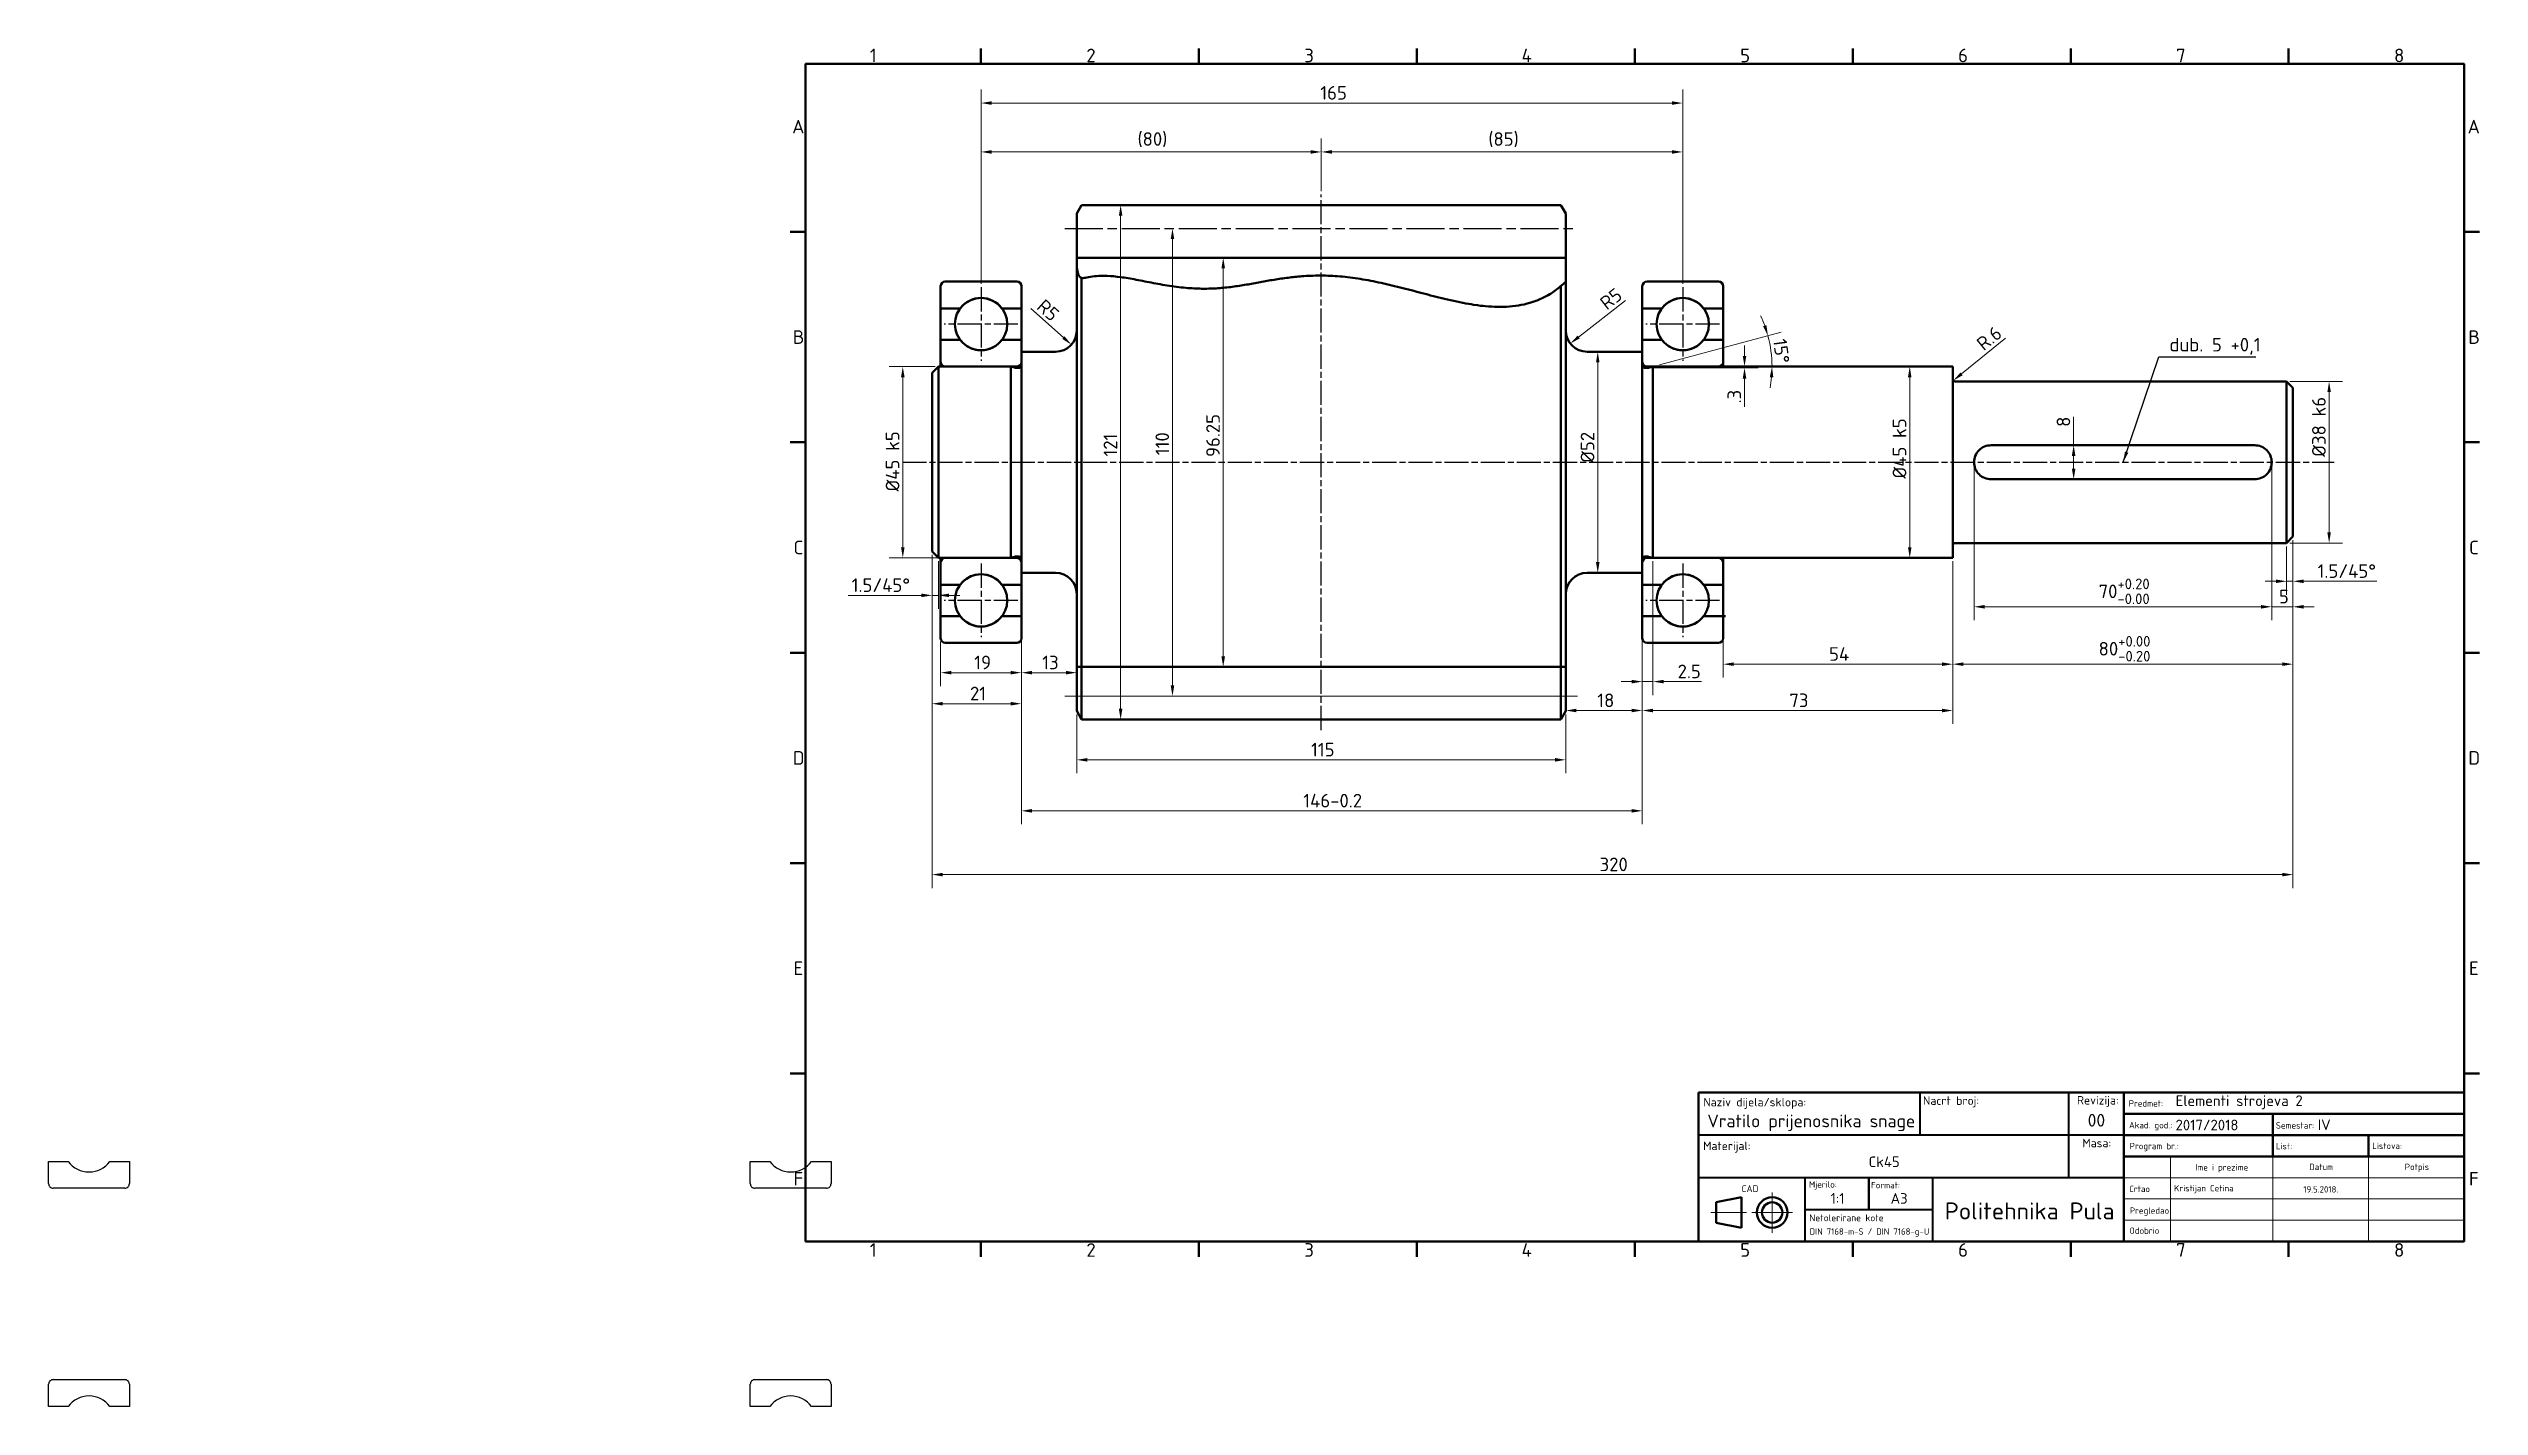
# Model space of a CAD drawing. Header units: millimetres. Extents: x -158 to 414, y -29 to 291.
import ezdxf
from ezdxf.enums import TextEntityAlignment as Align

# ---------------------------------------------------------------- set-up
doc = ezdxf.new("R2010")
doc.units = ezdxf.units.MM
doc.linetypes.add('CHAIN', pattern=[0.3543, 0.2362, -0.0295, 0.0591, -0.0295])
for name, color, linetype, lineweight in [('Border (ISO)', 7, 'Continuous', 40), ('Center Mark (ISO)', 7, 'Continuous', 25), ('Centerline (ISO)', 7, 'Continuous', 25), ('Dimension (ISO)', 7, 'Continuous', 20), ('Sketch Geometry (ISO)', 7, 'Continuous', 40), ('Symbol (ISO)', 7, 'Continuous', 25), ('Title (ISO)', 7, 'Continuous', 40), ('Visible (ISO)', 7, 'Continuous', 40), ('Visible Narrow (ISO)', 7, 'Continuous', 35), ('Work Axis (ISO)', 7, 'CHAIN', 25)]:
    doc.layers.add(name, color=color, linetype=linetype, lineweight=lineweight)
doc.styles.add('Kote', font='isocpeur.ttf')
doc.styles.add('Note Text (DIN)', font='isocpeur.ttf')
doc.styles.add('Text Style110', font='')
doc.styles.add('Text Style116', font='isocpeur.ttf')
doc.styles.add('Text Style125', font='')
doc.styles.add('Text Style43', font='isocpeur.ttf')
doc.styles.add('Text Style44', font='isocpeur.ttf')
doc.styles.add('Text Style46', font='isocpeur.ttf')
doc.styles.add('Text Style99', font='isocpeur.ttf')
doc.styles.get('Text Style110').set_extended_font_data('ISOCPEUR', bold=True)
doc.styles.get('Text Style125').set_extended_font_data('ISOCPEUR', bold=True)
doc.dimstyles.new('Default (DIN)', dxfattribs={"dimtxt": 3.2, "dimasz": 2.5, "dimexe": 3.175, "dimexo": 0.8, "dimgap": 0.8, "dimtad": 1, "dimrnd": 1e-08, "dimzin": 12, "dimdsep": 46, "dimtxsty": 'Kote', "dimcen": 0.09, "dimdle": 10, "dimclrd": 256, "dimclre": 256, "dimclrt": 256, "dimadec": 0, "dimazin": 0, "dimtfac": 0.78125, "dimtmove": 0, "dimatfit": 3, "dimfxl": 1, "dimtolj": 1, "dimtzin": 0, "dimlwd": -1, "dimlwe": -1, "dimarcsym": 0})
doc.dimstyles.new('Default - Method 2a (DIN)$7', dxfattribs={"dimtxt": 3.2, "dimasz": 2.5, "dimexe": 3.175, "dimexo": 0.8, "dimgap": 0.8, "dimtad": 1, "dimtih": 1, "dimtoh": 1, "dimrnd": 1e-08, "dimdsep": 46, "dimtxsty": 'Note Text (DIN)', "dimcen": 0.09, "dimdle": 10, "dimclrd": 256, "dimclre": 256, "dimclrt": 256, "dimazin": 2, "dimtfac": 1.09375, "dimtmove": 0, "dimatfit": 3, "dimfxl": 1, "dimtolj": 1, "dimlwd": -1, "dimlwe": -1, "dimarcsym": 0})

msp = doc.modelspace()

# ---------------------------------------------------------------- texts
at = {"layer": 'Symbol (ISO)', "insert": (340.7037, 218.6149), "char_height": 3.2, "width": 20.948422, "attachment_point": 7, "style": 'Note Text (DIN)'}
msp.add_mtext('{\\fISOCPEUR|b0|i0;dub. 5 +0,1}', dxfattribs=at)

# ---------------------------------------------------------------- blocks, each defined once
blk = doc.blocks.new('Borders Default Border')
at = {"layer": 'Border (ISO)'}
for p, q in [((61.25, 287), (61.25, 290.6)), ((112.5, 287), (112.5, 290.6)), ((163.75, 287), (163.75, 290.6)), ((215, 287), (215, 290.6)), ((266.25, 287), (266.25, 290.6)), ((317.5, 287), (317.5, 290.6)), ((368.75, 287), (368.75, 290.6)), ((20, 247.5), (16.4, 247.5)), ((410, 247.5), (413.6, 247.5)), ((20, 198), (16.4, 198)), ((410, 198), (413.6, 198)), ((20, 148.5), (16.4, 148.5)), ((410, 148.5), (413.6, 148.5)), ((20, 99), (16.4, 99)), ((410, 99), (413.6, 99)), ((20, 49.5), (16.4, 49.5)), ((410, 49.5), (413.6, 49.5)), ((61.25, 10), (61.25, 6.4)), ((112.5, 10), (112.5, 6.4)), ((163.75, 10), (163.75, 6.4)), ((215, 10), (215, 6.4)), ((266.25, 10), (266.25, 6.4)), ((317.5, 10), (317.5, 6.4)), ((368.75, 10), (368.75, 6.4))]:
    blk.add_line(p, q, dxfattribs=at)
at = {"layer": 'Border (ISO)', "flags": 128}
blk.add_lwpolyline([(20, 10), (20, 287), (410, 287), (410, 10), (20, 10)], dxfattribs=at)
at = {"layer": 'Border (ISO)', "char_height": 3.2, "attachment_point": 7, "style": 'Kote'}
for s, insert in [('1', (35.1, 287.4)), ('2', (86.03, 287.4)), ('3', (137.28, 287.4)), ('4', (188.37, 287.4)), ('5', (239.78, 287.4)), ('6', (291.03, 287.4)), ('7', (342.28, 287.4)), ('8', (393.53, 287.4)), ('A', (16.84, 270.65)), ('A', (410.84, 270.65)), ('B', (17, 221.15)), ('B', (411, 221.15)), ('C', (17.16, 171.65)), ('C', (411.16, 171.65)), ('D', (17, 122.15)), ('D', (411, 122.15)), ('E', (17.16, 72.65)), ('E', (411.16, 72.65)), ('F', (17.16, 23.15)), ('F', (411.16, 23.15)), ('1', (35.1, 6.4)), ('2', (86.03, 6.4)), ('3', (137.28, 6.4)), ('4', (188.37, 6.4)), ('5', (239.78, 6.4)), ('6', (291.03, 6.4)), ('7', (342.28, 6.4)), ('8', (393.53, 6.4))]:
    blk.add_mtext(s, dxfattribs=dict(at, insert=insert))
blk = doc.blocks.new('Title Blocks Politehnika Pula-180')
at = {"layer": 'Dimension (ISO)'}
for p, q in [((483.84, 259.19), (483.84, 239.19)), ((507.84, 259.19), (507.84, 239.19)), ((530.34, 259.19), (530.34, 239.19)), ((472.84, 254.19), (552.84, 254.19)), ((375.74, 246), (384.14, 246)), ((385.34, 246), (394.94, 246)), ((390.14, 241.22), (390.14, 250.68)), ((472.84, 249.19), (552.84, 249.19)), ((472.84, 244.19), (552.84, 244.19))]:
    blk.add_line(p, q, dxfattribs=at)
at = {"layer": 'Visible (ISO)'}
for p, q in [((472.84, 274.19), (372.84, 274.19)), ((372.84, 274.19), (372.84, 239.19)), ((472.84, 274.19), (472.84, 239.19)), ((472.84, 274.19), (552.84, 274.19)), ((472.84, 269.19), (552.84, 269.19)), ((507.84, 269.19), (507.84, 264.19)), ((552.84, 239.19), (552.84, 274.19)), ((472.84, 264.19), (552.84, 264.19)), ((507.84, 264.19), (507.84, 259.19)), ((530.34, 264.19), (530.34, 259.19)), ((472.84, 259.19), (552.84, 259.19)), ((412.84, 246.69), (412.84, 254.19)), ((382.94, 249.6), (376.94, 248.4)), ((376.94, 248.4), (376.94, 243.6)), ((382.94, 242.4), (382.94, 249.6)), ((376.94, 243.6), (382.94, 242.4)), ((472.84, 239.19), (552.84, 239.19))]:
    blk.add_line(p, q, dxfattribs=at)
for radius in [3.6, 2.4]:
    blk.add_circle((390.14, 246), radius, dxfattribs=at)
at = {"layer": 'Visible Narrow (ISO)'}
for p, q in [((424.84, 274.19), (424.84, 264.19)), ((459.84, 274.19), (459.84, 254.19)), ((472.84, 264.19), (372.84, 264.19)), ((472.84, 254.19), (372.84, 254.19)), ((397.84, 254.19), (397.84, 239.19)), ((427.84, 254.19), (427.84, 239.19)), ((397.84, 246.69), (427.84, 246.69)), ((472.84, 239.19), (372.84, 239.19))]:
    blk.add_line(p, q, dxfattribs=at)
at = {"layer": 'Dimension (ISO)'}
for s, height, style, p in [('Naziv dijela/sklopa:', 2, 'Text Style46', (373.95, 270.97)), ('Nacrt broj:', 2, 'Text Style46', (425.61, 271.32)), ('Revizija:', 2, 'Text Style46', (461.81, 271.4)), ('Predmet:', 1.5, 'Text Style44', (473.99, 270.91)), ('Masa:', 2, 'Text Style46', (463.08, 261.34)), ('Akad. god.:', 1.5, 'Text Style44', (474.05, 265.79)), ('Semestar:', 1.5, 'Text Style44', (508.58, 265.73)), ('Materijal:', 2, 'Text Style46', (373.9, 260.67)), ('Program br.:', 1.5, 'Text Style44', (474.21, 260.88)), ('Ime i prezime', 1.5, 'Text Style44', (489.61, 255.88)), ('List:', 1.5, 'Text Style44', (508.59, 260.86)), ('Datum', 1.5, 'Text Style44', (516.43, 255.97)), ('Listova:', 1.5, 'Text Style44', (531.25, 260.92)), ('Potpis', 1.5, 'Text Style44', (538.9, 255.99)), ('CAD', 1.6, 'Text Style99', (382.94, 250.8)), ('Mjerilo:', 1.5, 'Text Style44', (398.79, 251.84)), ('Format:', 1.5, 'Text Style44', (413.41, 251.68)), ('Crtao', 1.5, 'Text Style44', (474.12, 250.8)), ('Odobrio', 1.5, 'Text Style44', (474.13, 240.97))]:
    blk.add_text(s, height=height, dxfattribs=dict(at, style=style)).set_placement(p)
at = {"layer": 'Dimension (ISO)', "style": 'Text Style44'}
blk.add_text('DIN 7168-m-S / DIN 7168-g-U', height=1.5, dxfattribs=at).set_placement((398.94, 242.28), align=Align.TOP_LEFT)
at = {"layer": 'Dimension (ISO)'}
for tag, p, height, style in [('Predmet_001', (485.02, 271.05), 2.5, 'Text Style125'), ('Akad_god_001', (485, 265.33), 2.5, 'Text Style43'), ('Semestar_001', (518.42, 265.39), 2.5, 'Text Style43'), ('Materijal_001', (412.82, 256.68), 2.5, 'Text Style43'), ('Konstruirao_001', (484.65, 250.96), 1.5, 'Text Style44'), ('Datum_001', (515.04, 250.69), 1.5, 'Text Style44'), ('Mjerilo_001', (403.86, 248.07), 2.5, 'Text Style43')]:
    blk.add_attdef(tag, p, '', height=height, dxfattribs=dict(at, style=style))
for tag, height, style, p in [('Masa', 2.5, 'Text Style43', (466.54, 259.26)), ('List', 2.5, 'Text Style43', (519.89, 262.89)), ('Listova', 2.5, 'Text Style43', (544.59, 262.93)), ('Datum', 1.5, 'Text Style44', (519.07, 247.27)), ('Datum', 1.5, 'Text Style44', (519.09, 242.28))]:
    blk.add_attdef(tag, text='', height=height, dxfattribs=dict(at, style=style)).set_placement(p, align=Align.TOP_CENTER)
at = {"layer": 'Dimension (ISO)', "style": 'Text Style43'}
blk.add_attdef('Program_br', text='', height=2.5, dxfattribs=at).set_placement((494.49, 261.51), align=Align.MIDDLE_LEFT)
at = {"layer": 'Dimension (ISO)', "style": 'Text Style44'}
for tag, p in [('Pregledao', (484.76, 247.42)), ('Odobrio', (484.84, 242.57))]:
    blk.add_attdef(tag, text='', height=1.5, dxfattribs=at).set_placement(p, align=Align.TOP_LEFT)
at = {"layer": 'Title (ISO)', "insert": (398.89, 245.54), "char_height": 1.6, "width": 20.0031, "attachment_point": 1, "style": 'Note Text (DIN)'}
blk.add_mtext('\\fISOCPEUR|b0|i0;\\H1.6000;Netolerirane kote', dxfattribs=at)
at = {"layer": 'Title (ISO)', "style": 'Text Style116'}
blk.add_attdef('Sheet_Size_001', (417.99, 248.07), '', height=2.49, dxfattribs=at)
at = {"layer": 'Visible (ISO)', "style": 'Text Style44'}
blk.add_text('Pregledao', height=1.5, dxfattribs=at).set_placement((474.24, 245.69))
at = {"layer": 'Visible (ISO)', "style": 'Text Style110'}
for tag, p in [('Naziv_001', (374.9, 266.04)), ('Rev_001', (464.33, 266.2))]:
    blk.add_attdef(tag, p, '', height=3, dxfattribs=at)
blk.add_attdef('Broj_nacrta', text='', height=3, dxfattribs=at).set_placement((442.33, 269.3), align=Align.TOP_CENTER)
at = {"layer": 'Visible Narrow (ISO)', "insert": (450.69, 248.36), "char_height": 4, "width": 53.847, "attachment_point": 2, "style": 'Note Text (DIN)'}
blk.add_mtext('\\fISOCPEUR|b0|i0;\\H4.0000;Politehnika Pula', dxfattribs=at)
blk = doc.blocks.new('*D7')
at = {"layer": 'Defpoints', "color": 0, "transparency": 16777216}
for p in [(368.26, 212.3), (368.26, 174.3), (378.26, 174.3)]:
    blk.add_point(p, dxfattribs=at)
at = {"layer": 'Dimension (ISO)', "transparency": 16777216}
for p, q in [((369.06, 212.3), (381.44, 212.3)), ((378.26, 209.8), (378.26, 176.8)), ((369.06, 174.3), (381.44, 174.3))]:
    blk.add_line(p, q, dxfattribs=at)
for points in [[(377.85, 209.8), (378.68, 209.8), (378.26, 212.3)], [(377.85, 176.8), (378.68, 176.8), (378.26, 174.3)]]:
    blk.add_solid(points, dxfattribs=at)
at = {"layer": 'Dimension (ISO)', "transparency": 16777216, "insert": (374.26, 194.58), "char_height": 3.2, "attachment_point": 1, "rotation": 90, "style": 'Kote'}
blk.add_mtext('\\A1;\\fISOCPEUR|b0|i0;\\H3.2000;Ø38 k6', dxfattribs=at)
blk = doc.blocks.new('*D8')
at = {"layer": 'Defpoints', "color": 0, "transparency": 16777216}
for p in [(369.76, 175.8), (289.76, 170.8), (369.76, 145.8)]:
    blk.add_point(p, dxfattribs=at)
at = {"layer": 'Dimension (ISO)', "transparency": 16777216}
for p, q in [((369.76, 175), (369.76, 142.63)), ((289.76, 170), (289.76, 142.63)), ((292.26, 145.8), (367.26, 145.8))]:
    blk.add_line(p, q, dxfattribs=at)
for points in [[(292.26, 146.22), (292.26, 145.38), (289.76, 145.8)], [(367.26, 146.22), (367.26, 145.38), (369.76, 145.8)]]:
    blk.add_solid(points, dxfattribs=at)
at = {"layer": 'Dimension (ISO)', "transparency": 16777216, "insert": (324.06, 152.43), "char_height": 3.2, "attachment_point": 1, "style": 'Kote'}
blk.add_mtext('\\A1;80{\\H2.5;\\S+0.00^ -0.20;}', dxfattribs=at)
blk = doc.blocks.new('*D9')
at = {"layer": 'Defpoints', "color": 0, "transparency": 16777216}
for p in [(294.76, 193.3), (364.76, 193.3), (364.76, 159.3)]:
    blk.add_point(p, dxfattribs=at)
at = {"layer": 'Dimension (ISO)', "transparency": 16777216}
for p, q in [((294.76, 192.5), (294.76, 156.13)), ((364.76, 192.5), (364.76, 156.13)), ((297.26, 159.3), (362.26, 159.3))]:
    blk.add_line(p, q, dxfattribs=at)
for points in [[(297.26, 159.72), (297.26, 158.88), (294.76, 159.3)], [(362.26, 159.72), (362.26, 158.88), (364.76, 159.3)]]:
    blk.add_solid(points, dxfattribs=at)
at = {"layer": 'Dimension (ISO)', "transparency": 16777216, "insert": (324.06, 165.93), "char_height": 3.2, "attachment_point": 1, "style": 'Kote'}
blk.add_mtext('\\A1;70{\\H2.5;\\S+0.20^ -0.00;}', dxfattribs=at)
blk = doc.blocks.new('*D10')
at = {"layer": 'Defpoints', "color": 0, "transparency": 16777216}
for p in [(364.76, 193.3), (369.76, 175.8), (369.76, 159.3)]:
    blk.add_point(p, dxfattribs=at)
at = {"layer": 'Dimension (ISO)', "transparency": 16777216}
for p, q in [((364.76, 192.5), (364.76, 156.13)), ((369.76, 175), (369.76, 156.13)), ((362.26, 159.3), (359.76, 159.3)), ((364.76, 159.3), (369.76, 159.3)), ((372.26, 159.3), (374.76, 159.3))]:
    blk.add_line(p, q, dxfattribs=at)
for points in [[(362.26, 159.72), (362.26, 158.88), (364.76, 159.3)], [(372.26, 159.72), (372.26, 158.88), (369.76, 159.3)]]:
    blk.add_solid(points, dxfattribs=at)
at = {"layer": 'Dimension (ISO)', "transparency": 16777216, "insert": (366.46, 163.3), "char_height": 3.2, "attachment_point": 1, "style": 'Kote'}
blk.add_mtext('\\A1;5', dxfattribs=at)
blk = doc.blocks.new('*D11')
at = {"layer": 'Defpoints', "color": 0, "transparency": 16777216}
for p in [(318.19, 197.3), (318.19, 189.3), (318.19, 189.3)]:
    blk.add_point(p, dxfattribs=at)
at = {"layer": 'Dimension (ISO)', "transparency": 16777216}
for p, q in [((318.19, 197.3), (318.19, 204.02)), ((318.19, 191.8), (318.19, 194.8))]:
    blk.add_line(p, q, dxfattribs=at)
for points in [[(317.77, 194.8), (318.61, 194.8), (318.19, 197.3)], [(317.77, 191.8), (318.61, 191.8), (318.19, 189.3)]]:
    blk.add_solid(points, dxfattribs=at)
at = {"layer": 'Dimension (ISO)', "transparency": 16777216, "insert": (314.19, 201.62), "char_height": 3.2, "attachment_point": 1, "rotation": 90, "style": 'Kote'}
blk.add_mtext('\\A1;8', dxfattribs=at)
blk = doc.blocks.new('*D12')
at = {"layer": 'Defpoints', "color": 0, "transparency": 16777216}
for p in [(368.26, 174.3), (369.76, 175.8), (369.76, 165.3)]:
    blk.add_point(p, dxfattribs=at)
at = {"layer": 'Dimension (ISO)', "transparency": 16777216}
for p, q in [((368.26, 173.5), (368.26, 162.13)), ((369.76, 175), (369.76, 162.13)), ((365.76, 165.3), (363.26, 165.3)), ((368.26, 165.3), (369.76, 165.3)), ((372.26, 165.3), (389.48, 165.3))]:
    blk.add_line(p, q, dxfattribs=at)
for points in [[(365.76, 165.72), (365.76, 164.88), (368.26, 165.3)], [(372.26, 165.72), (372.26, 164.88), (369.76, 165.3)]]:
    blk.add_solid(points, dxfattribs=at)
at = {"layer": 'Dimension (ISO)', "transparency": 16777216, "insert": (375.56, 169.3), "char_height": 3.2, "attachment_point": 1, "style": 'Kote'}
blk.add_mtext('\\A1;\\fISOCPEUR|b0|i0;\\H3.2000;1.5/45°', dxfattribs=at)
blk = doc.blocks.new('*D13')
at = {"layer": 'Defpoints', "color": 0, "transparency": 16777216}
for p in [(83.76, 134.8), (198.76, 134.8), (198.76, 123.3)]:
    blk.add_point(p, dxfattribs=at)
at = {"layer": 'Dimension (ISO)', "transparency": 16777216}
for p, q in [((83.76, 134), (83.76, 120.13)), ((198.76, 134), (198.76, 120.13)), ((86.26, 123.3), (196.26, 123.3))]:
    blk.add_line(p, q, dxfattribs=at)
for points in [[(86.26, 123.72), (86.26, 122.88), (83.76, 123.3)], [(196.26, 123.72), (196.26, 122.88), (198.76, 123.3)]]:
    blk.add_solid(points, dxfattribs=at)
at = {"layer": 'Dimension (ISO)', "transparency": 16777216, "insert": (138.86, 127.3), "char_height": 3.2, "attachment_point": 1, "style": 'Kote'}
blk.add_mtext('\\A1;115', dxfattribs=at)
blk = doc.blocks.new('*D14')
at = {"layer": 'Defpoints', "color": 0, "transparency": 16777216}
for p in [(83.76, 193.3), (70.76, 155.71), (83.76, 143.8)]:
    blk.add_point(p, dxfattribs=at)
at = {"layer": 'Dimension (ISO)', "transparency": 16777216}
for p, q in [((70.76, 154.91), (70.76, 140.63)), ((73.26, 143.8), (81.26, 143.8))]:
    blk.add_line(p, q, dxfattribs=at)
for points in [[(73.26, 144.22), (73.26, 143.39), (70.76, 143.8)], [(81.26, 144.22), (81.26, 143.39), (83.76, 143.8)]]:
    blk.add_solid(points, dxfattribs=at)
at = {"layer": 'Dimension (ISO)', "transparency": 16777216, "insert": (75.66, 147.8), "char_height": 3.2, "attachment_point": 1, "style": 'Kote'}
blk.add_mtext('\\A1;13', dxfattribs=at)
blk = doc.blocks.new('*D15')
at = {"layer": 'Defpoints', "color": 0, "transparency": 16777216}
for p in [(203.76, 224.3), (199.82, 221.23)]:
    blk.add_point(p, dxfattribs=at)
at = {"layer": 'Dimension (ISO)', "transparency": 16777216}
blk.add_line((212.83, 231.36), (201.79, 222.76), dxfattribs=at)
blk.add_solid([(201.54, 223.09), (202.05, 222.44), (199.82, 221.23)], dxfattribs=at)
at = {"layer": 'Dimension (ISO)', "transparency": 16777216, "insert": (206.46, 231.47), "char_height": 3.2, "attachment_point": 1, "rotation": 37.9182, "style": 'Kote'}
blk.add_mtext('\\A1;R5', dxfattribs=at)
blk = doc.blocks.new('*D16')
at = {"layer": 'Defpoints', "color": 0, "transparency": 16777216}
for p in [(70.76, 155.71), (216.76, 155.71), (216.76, 111.3)]:
    blk.add_point(p, dxfattribs=at)
at = {"layer": 'Dimension (ISO)', "transparency": 16777216}
for p, q in [((70.76, 154.91), (70.76, 108.13)), ((216.76, 154.91), (216.76, 108.13)), ((73.26, 111.3), (214.26, 111.3))]:
    blk.add_line(p, q, dxfattribs=at)
for points in [[(73.26, 111.72), (73.26, 110.88), (70.76, 111.3)], [(214.26, 111.72), (214.26, 110.88), (216.76, 111.3)]]:
    blk.add_solid(points, dxfattribs=at)
at = {"layer": 'Dimension (ISO)', "transparency": 16777216, "insert": (137.04, 115.3), "char_height": 3.2, "attachment_point": 1, "style": 'Kote'}
blk.add_mtext('\\A1;\\fISOCPEUR|b0|i0;\\H3.2000;146-0.2', dxfattribs=at)
blk = doc.blocks.new('*D17')
at = {"layer": 'Defpoints', "color": 0, "transparency": 16777216}
for p in [(279.65, 215.8), (271.45, 170.8), (279.65, 170.8)]:
    blk.add_point(p, dxfattribs=at)
at = {"layer": 'Dimension (ISO)', "transparency": 16777216}
blk.add_line((279.65, 213.3), (279.65, 173.3), dxfattribs=at)
for points in [[(279.23, 213.3), (280.06, 213.3), (279.65, 215.8)], [(279.23, 173.3), (280.06, 173.3), (279.65, 170.8)]]:
    blk.add_solid(points, dxfattribs=at)
at = {"layer": 'Dimension (ISO)', "transparency": 16777216, "insert": (275.64, 189.46), "char_height": 3.2, "attachment_point": 1, "rotation": 90, "style": 'Kote'}
blk.add_mtext('\\A1;\\fISOCPEUR|b0|i0;\\H3.2000;Ø45 k5', dxfattribs=at)
blk = doc.blocks.new('*D18')
at = {"layer": 'Defpoints', "color": 0, "transparency": 16777216}
for p in [(206.28, 219.3), (206.28, 219.3), (206.28, 167.3)]:
    blk.add_point(p, dxfattribs=at)
at = {"layer": 'Dimension (ISO)', "transparency": 16777216}
blk.add_line((206.28, 169.8), (206.28, 216.8), dxfattribs=at)
for points in [[(205.87, 216.8), (206.7, 216.8), (206.28, 219.3)], [(205.87, 169.8), (206.7, 169.8), (206.28, 167.3)]]:
    blk.add_solid(points, dxfattribs=at)
at = {"layer": 'Dimension (ISO)', "transparency": 16777216, "insert": (202.28, 193.16), "char_height": 3.2, "attachment_point": 1, "rotation": 90, "style": 'Kote'}
blk.add_mtext('\\A1;\\fISOCPEUR|b0|i0;\\H3.2000;Ø52', dxfattribs=at)
blk = doc.blocks.new('*D19')
at = {"layer": 'Defpoints', "color": 0, "transparency": 16777216}
for p in [(97.82, 253.8), (94.09, 132.8), (97.82, 132.8)]:
    blk.add_point(p, dxfattribs=at)
at = {"layer": 'Dimension (ISO)', "transparency": 16777216}
blk.add_line((94.09, 251.3), (94.09, 135.3), dxfattribs=at)
for points in [[(93.67, 251.3), (94.5, 251.3), (94.09, 253.8)], [(93.67, 135.3), (94.5, 135.3), (94.09, 132.8)]]:
    blk.add_solid(points, dxfattribs=at)
at = {"layer": 'Dimension (ISO)', "transparency": 16777216, "insert": (90.09, 194.65), "char_height": 3.2, "attachment_point": 1, "rotation": 90, "style": 'Kote'}
blk.add_mtext('\\A1;121', dxfattribs=at)
blk = doc.blocks.new('*D20')
at = {"layer": 'Defpoints', "color": 0, "transparency": 16777216}
for p in [(107.02, 248.3), (106.28, 138.3), (107.02, 138.3)]:
    blk.add_point(p, dxfattribs=at)
at = {"layer": 'Dimension (ISO)', "transparency": 16777216}
blk.add_line((106.28, 245.8), (106.28, 140.8), dxfattribs=at)
for points in [[(105.86, 245.8), (106.69, 245.8), (106.28, 248.3)], [(105.86, 140.8), (106.69, 140.8), (106.28, 138.3)]]:
    blk.add_solid(points, dxfattribs=at)
at = {"layer": 'Dimension (ISO)', "transparency": 16777216, "insert": (102.28, 194.97), "char_height": 3.2, "attachment_point": 1, "rotation": 90, "style": 'Kote'}
blk.add_mtext('\\A1;110', dxfattribs=at)
blk = doc.blocks.new('*D21')
at = {"layer": 'Defpoints', "color": 0, "transparency": 16777216}
for p in [(118.48, 241.43), (118.21, 145.18), (118.48, 145.18)]:
    blk.add_point(p, dxfattribs=at)
at = {"layer": 'Dimension (ISO)', "transparency": 16777216}
blk.add_line((118.21, 238.93), (118.21, 147.68), dxfattribs=at)
for points in [[(117.79, 238.93), (118.63, 238.93), (118.21, 241.43)], [(117.79, 147.68), (118.63, 147.68), (118.21, 145.18)]]:
    blk.add_solid(points, dxfattribs=at)
at = {"layer": 'Dimension (ISO)', "transparency": 16777216, "insert": (114.21, 194.53), "char_height": 3.2, "attachment_point": 1, "rotation": 90, "style": 'Kote'}
blk.add_mtext('\\A1;96.25', dxfattribs=at)
blk = doc.blocks.new('*D22')
at = {"layer": 'Defpoints', "color": 0, "transparency": 16777216}
for p in [(49.76, 172.3), (369.76, 175.8), (49.76, 96.3)]:
    blk.add_point(p, dxfattribs=at)
at = {"layer": 'Dimension (ISO)', "transparency": 16777216}
for p, q in [((49.76, 171.5), (49.76, 93.13)), ((369.76, 175), (369.76, 93.13)), ((367.26, 96.3), (52.26, 96.3))]:
    blk.add_line(p, q, dxfattribs=at)
for points in [[(52.26, 96.72), (52.26, 95.88), (49.76, 96.3)], [(367.26, 96.72), (367.26, 95.88), (369.76, 96.3)]]:
    blk.add_solid(points, dxfattribs=at)
at = {"layer": 'Dimension (ISO)', "transparency": 16777216, "insert": (206.72, 100.3), "char_height": 3.2, "attachment_point": 1, "style": 'Kote'}
blk.add_mtext('\\A1;320', dxfattribs=at)
blk = doc.blocks.new('*D23')
at = {"layer": 'Defpoints', "color": 0, "transparency": 16777216}
for p in [(289.9, 212.52), (290.36, 212.9)]:
    blk.add_point(p, dxfattribs=at)
at = {"layer": 'Dimension (ISO)', "transparency": 16777216}
blk.add_line((302.15, 222.46), (291.84, 214.1), dxfattribs=at)
blk.add_solid([(291.58, 214.42), (292.1, 213.77), (289.9, 212.52)], dxfattribs=at)
at = {"layer": 'Dimension (ISO)', "transparency": 16777216, "insert": (295.03, 221.84), "char_height": 3.2, "attachment_point": 1, "rotation": 39.0619, "style": 'Kote'}
blk.add_mtext('\\A1;R.6', dxfattribs=at)
blk = doc.blocks.new('*D24')
at = {"layer": 'Defpoints', "color": 0, "transparency": 16777216}
for p in [(216.76, 169.7), (289.76, 170.8), (289.76, 134.9)]:
    blk.add_point(p, dxfattribs=at)
at = {"layer": 'Dimension (ISO)', "transparency": 16777216}
for p, q in [((216.76, 168.9), (216.76, 131.73)), ((289.76, 170), (289.76, 131.73)), ((219.26, 134.9), (287.26, 134.9))]:
    blk.add_line(p, q, dxfattribs=at)
for points in [[(219.26, 135.32), (219.26, 134.48), (216.76, 134.9)], [(287.26, 135.32), (287.26, 134.48), (289.76, 134.9)]]:
    blk.add_solid(points, dxfattribs=at)
at = {"layer": 'Dimension (ISO)', "transparency": 16777216, "insert": (251.34, 138.9), "char_height": 3.2, "attachment_point": 1, "style": 'Kote'}
blk.add_mtext('\\A1;73', dxfattribs=at)
blk = doc.blocks.new('*D25')
at = {"layer": 'Defpoints', "color": 0, "transparency": 16777216}
for p in [(49.76, 172.3), (70.76, 170.5), (70.76, 136.5)]:
    blk.add_point(p, dxfattribs=at)
at = {"layer": 'Dimension (ISO)', "transparency": 16777216}
for p, q in [((49.76, 171.5), (49.76, 133.33)), ((70.76, 169.7), (70.76, 133.33)), ((52.26, 136.5), (68.26, 136.5))]:
    blk.add_line(p, q, dxfattribs=at)
for points in [[(52.26, 136.92), (52.26, 136.08), (49.76, 136.5)], [(68.26, 136.92), (68.26, 136.08), (70.76, 136.5)]]:
    blk.add_solid(points, dxfattribs=at)
at = {"layer": 'Dimension (ISO)', "transparency": 16777216, "insert": (58.66, 140.5), "char_height": 3.2, "attachment_point": 1, "style": 'Kote'}
blk.add_mtext('\\A1;21', dxfattribs=at)
blk = doc.blocks.new('*D26')
at = {"layer": 'Defpoints', "color": 0, "transparency": 16777216}
for p in [(51.76, 151.9), (70.76, 151.9), (70.76, 143.8)]:
    blk.add_point(p, dxfattribs=at)
at = {"layer": 'Dimension (ISO)', "transparency": 16777216}
for p, q in [((51.76, 151.1), (51.76, 140.63)), ((70.76, 151.1), (70.76, 140.63)), ((54.26, 143.8), (68.26, 143.8))]:
    blk.add_line(p, q, dxfattribs=at)
for points in [[(54.26, 144.22), (54.26, 143.39), (51.76, 143.8)], [(68.26, 144.22), (68.26, 143.39), (70.76, 143.8)]]:
    blk.add_solid(points, dxfattribs=at)
at = {"layer": 'Dimension (ISO)', "transparency": 16777216, "insert": (59.66, 147.8), "char_height": 3.2, "attachment_point": 1, "style": 'Kote'}
blk.add_mtext('\\A1;19', dxfattribs=at)
blk = doc.blocks.new('*D27')
at = {"layer": 'Defpoints', "color": 0, "transparency": 16777216}
for p in [(216.76, 169.7), (198.76, 145.8), (216.76, 134.9)]:
    blk.add_point(p, dxfattribs=at)
at = {"layer": 'Dimension (ISO)', "transparency": 16777216}
for p, q in [((216.76, 168.9), (216.76, 131.73)), ((201.26, 134.9), (214.26, 134.9))]:
    blk.add_line(p, q, dxfattribs=at)
for points in [[(201.26, 135.32), (201.26, 134.48), (198.76, 134.9)], [(214.26, 135.32), (214.26, 134.48), (216.76, 134.9)]]:
    blk.add_solid(points, dxfattribs=at)
at = {"layer": 'Dimension (ISO)', "transparency": 16777216, "insert": (206.16, 138.9), "char_height": 3.2, "attachment_point": 1, "style": 'Kote'}
blk.add_mtext('\\A1;18', dxfattribs=at)
blk = doc.blocks.new('*D28')
at = {"layer": 'Defpoints', "color": 0, "transparency": 16777216}
for p in [(226.26, 277.8), (61.26, 234.45), (226.26, 234.45)]:
    blk.add_point(p, dxfattribs=at)
at = {"layer": 'Dimension (ISO)', "transparency": 16777216}
for p, q in [((61.26, 235.25), (61.26, 280.98)), ((226.26, 235.25), (226.26, 280.98)), ((63.76, 277.8), (223.76, 277.8))]:
    blk.add_line(p, q, dxfattribs=at)
for points in [[(63.76, 278.22), (63.76, 277.38), (61.26, 277.8)], [(223.76, 278.22), (223.76, 277.38), (226.26, 277.8)]]:
    blk.add_solid(points, dxfattribs=at)
at = {"layer": 'Dimension (ISO)', "transparency": 16777216, "insert": (141.04, 281.8), "char_height": 3.2, "attachment_point": 1, "style": 'Kote'}
blk.add_mtext('\\A1;165', dxfattribs=at)
blk = doc.blocks.new('*D29')
at = {"layer": 'Defpoints', "color": 0, "transparency": 16777216}
for p in [(51.26, 215.8), (42.86, 170.8), (52.86, 170.8)]:
    blk.add_point(p, dxfattribs=at)
at = {"layer": 'Dimension (ISO)', "transparency": 16777216}
for p, q in [((50.46, 215.8), (39.69, 215.8)), ((42.86, 213.3), (42.86, 173.3)), ((52.06, 170.8), (39.69, 170.8))]:
    blk.add_line(p, q, dxfattribs=at)
for points in [[(42.45, 213.3), (43.28, 213.3), (42.86, 215.8)], [(42.45, 173.3), (43.28, 173.3), (42.86, 170.8)]]:
    blk.add_solid(points, dxfattribs=at)
at = {"layer": 'Dimension (ISO)', "transparency": 16777216, "insert": (38.86, 186.42), "char_height": 3.2, "attachment_point": 1, "rotation": 90, "style": 'Kote'}
blk.add_mtext('\\A1;\\fISOCPEUR|b0|i0;\\H3.2000;Ø45 k5', dxfattribs=at)
blk = doc.blocks.new('*D30')
at = {"layer": 'Defpoints', "color": 0, "transparency": 16777216}
for p in [(49.76, 172.3), (51.26, 170.8), (51.26, 161.99)]:
    blk.add_point(p, dxfattribs=at)
at = {"layer": 'Dimension (ISO)', "transparency": 16777216}
for p, q in [((49.76, 171.5), (49.76, 158.82)), ((51.26, 170), (51.26, 158.82)), ((47.26, 161.99), (30.04, 161.99)), ((51.26, 161.99), (49.76, 161.99)), ((53.76, 161.99), (56.26, 161.99))]:
    blk.add_line(p, q, dxfattribs=at)
for points in [[(47.26, 162.41), (47.26, 161.57), (49.76, 161.99)], [(53.76, 162.41), (53.76, 161.57), (51.26, 161.99)]]:
    blk.add_solid(points, dxfattribs=at)
at = {"layer": 'Dimension (ISO)', "transparency": 16777216, "insert": (30.84, 165.99), "char_height": 3.2, "attachment_point": 1, "style": 'Kote'}
blk.add_mtext('\\A1;\\fISOCPEUR|b0|i0;\\H3.2000;1.5/45°', dxfattribs=at)
blk = doc.blocks.new('*D31')
at = {"layer": 'Defpoints', "color": 0, "transparency": 16777216}
for p in [(78.76, 224.3), (82.49, 220.97)]:
    blk.add_point(p, dxfattribs=at)
at = {"layer": 'Dimension (ISO)', "transparency": 16777216}
blk.add_line((72.98, 229.47), (80.63, 222.63), dxfattribs=at)
blk.add_solid([(80.9, 222.94), (80.35, 222.32), (82.49, 220.97)], dxfattribs=at)
at = {"layer": 'Dimension (ISO)', "transparency": 16777216, "insert": (76.24, 231.92), "char_height": 3.2, "attachment_point": 1, "rotation": 318.1849, "style": 'Kote'}
blk.add_mtext('\\A1;R5', dxfattribs=at)
blk = doc.blocks.new('*D32')
at = {"layer": 'Defpoints', "color": 0, "transparency": 16777216}
for p in [(141.26, 266.3), (141.26, 256.3), (61.26, 234.45)]:
    blk.add_point(p, dxfattribs=at)
at = {"layer": 'Dimension (ISO)', "transparency": 16777216}
for p, q in [((61.26, 235.25), (61.26, 269.48)), ((141.26, 257.1), (141.26, 269.48)), ((63.76, 266.3), (138.76, 266.3))]:
    blk.add_line(p, q, dxfattribs=at)
for points in [[(63.76, 266.72), (63.76, 265.88), (61.26, 266.3)], [(138.76, 266.72), (138.76, 265.88), (141.26, 266.3)]]:
    blk.add_solid(points, dxfattribs=at)
at = {"layer": 'Dimension (ISO)', "transparency": 16777216, "insert": (98.06, 270.94), "char_height": 3.2, "attachment_point": 1, "style": 'Kote'}
blk.add_mtext('\\A1;(80)', dxfattribs=at)
blk = doc.blocks.new('*D33')
at = {"layer": 'Defpoints', "color": 0, "transparency": 16777216}
for p in [(226.26, 266.3), (141.26, 256.3), (226.26, 234.45)]:
    blk.add_point(p, dxfattribs=at)
at = {"layer": 'Dimension (ISO)', "transparency": 16777216}
for p, q in [((141.26, 257.1), (141.26, 269.48)), ((226.26, 235.25), (226.26, 269.48)), ((143.76, 266.3), (223.76, 266.3))]:
    blk.add_line(p, q, dxfattribs=at)
for points in [[(143.76, 266.72), (143.76, 265.88), (141.26, 266.3)], [(223.76, 266.72), (223.76, 265.88), (226.26, 266.3)]]:
    blk.add_solid(points, dxfattribs=at)
at = {"layer": 'Dimension (ISO)', "transparency": 16777216, "insert": (180.56, 270.94), "char_height": 3.2, "attachment_point": 1, "style": 'Kote'}
blk.add_mtext('\\A1;(85)', dxfattribs=at)
blk = doc.blocks.new('*D34')
at = {"layer": 'Defpoints', "color": 0, "transparency": 16777216}
for p in [(289.76, 170.8), (235.76, 164.5), (235.76, 145.8)]:
    blk.add_point(p, dxfattribs=at)
at = {"layer": 'Dimension (ISO)', "transparency": 16777216}
for p, q in [((289.76, 170), (289.76, 142.63)), ((235.76, 163.7), (235.76, 142.63)), ((287.26, 145.8), (238.26, 145.8))]:
    blk.add_line(p, q, dxfattribs=at)
for points in [[(238.26, 146.22), (238.26, 145.38), (235.76, 145.8)], [(287.26, 146.22), (287.26, 145.38), (289.76, 145.8)]]:
    blk.add_solid(points, dxfattribs=at)
at = {"layer": 'Dimension (ISO)', "transparency": 16777216, "insert": (260.68, 149.8), "char_height": 3.2, "attachment_point": 1, "style": 'Kote'}
blk.add_mtext('\\A1;54', dxfattribs=at)
blk = doc.blocks.new('*D35')
at = {"layer": 'Defpoints', "color": 0, "transparency": 16777216}
for p in [(216.76, 169.7), (219.26, 170.8), (219.26, 141.7)]:
    blk.add_point(p, dxfattribs=at)
at = {"layer": 'Dimension (ISO)', "transparency": 16777216}
for p, q in [((216.76, 168.9), (216.76, 138.53)), ((219.26, 170), (219.26, 138.53)), ((214.26, 141.7), (211.76, 141.7)), ((216.76, 141.7), (219.26, 141.7)), ((221.76, 141.7), (230.66, 141.7))]:
    blk.add_line(p, q, dxfattribs=at)
for points in [[(214.26, 142.12), (214.26, 141.28), (216.76, 141.7)], [(221.76, 142.12), (221.76, 141.28), (219.26, 141.7)]]:
    blk.add_solid(points, dxfattribs=at)
at = {"layer": 'Dimension (ISO)', "transparency": 16777216, "insert": (225.06, 145.7), "char_height": 3.2, "attachment_point": 1, "style": 'Kote'}
blk.add_mtext('\\A1;2.5', dxfattribs=at)
blk = doc.blocks.new('*D36')
at = {"layer": 'Defpoints', "color": 0, "transparency": 16777216}
for p in [(218.06, 215.5), (234.66, 215.8), (240.8, 215.5)]:
    blk.add_point(p, dxfattribs=at)
at = {"layer": 'Dimension (ISO)', "transparency": 16777216}
for p, q in [((240.8, 218.3), (240.8, 220.8)), ((218.86, 215.5), (243.97, 215.5)), ((235.46, 215.8), (243.97, 215.8)), ((240.8, 215.8), (240.8, 215.5)), ((240.8, 213), (240.8, 206.34))]:
    blk.add_line(p, q, dxfattribs=at)
for points in [[(240.38, 218.3), (241.21, 218.3), (240.8, 215.8)], [(240.38, 213), (241.21, 213), (240.8, 215.5)]]:
    blk.add_solid(points, dxfattribs=at)
at = {"layer": 'Dimension (ISO)', "transparency": 16777216, "insert": (236.8, 207.14), "char_height": 3.2, "attachment_point": 1, "rotation": 90, "style": 'Kote'}
blk.add_mtext('\\A1;.3', dxfattribs=at)
blk = doc.blocks.new('*D37')
at = {"layer": 'Defpoints', "color": 0, "transparency": 16777216}
for p in [(247.16, 218.24), (219.26, 215.8), (220.04, 216.01), (234.66, 215.8)]:
    blk.add_point(p, dxfattribs=at)
at = {"layer": 'Dimension (ISO)', "transparency": 16777216}
for p, q in [((220.81, 216.21), (249.38, 223.87)), ((235.46, 215.8), (250.44, 215.8))]:
    blk.add_line(p, q, dxfattribs=at)
for start, end in [(20.1174, 25.2348), (0, 15), (349.7652, 354.8826)]:
    blk.add_arc((219.26, 215.8), 28, start, end, dxfattribs=at)
for points in [[(245.95, 225.56), (245.16, 225.31), (246.31, 223.05)], [(246.74, 213.32), (247.57, 213.28), (247.26, 215.8)]]:
    blk.add_solid(points, dxfattribs=at)
at = {"layer": 'Dimension (ISO)', "transparency": 16777216, "insert": (250.66, 222.52), "char_height": 3.2, "attachment_point": 1, "rotation": 277.5, "style": 'Kote'}
blk.add_mtext('\\A1;15°', dxfattribs=at)

# ---------------------------------------------------------------- dimensions: what is measured, and where the dimension line sits
at = {"layer": 'Dimension (ISO)'}
for base, p1, p2, angle, override, picture, middle in [((226.2635, 277.8005), (61.2635, 234.452), (226.2635, 234.452), 180, {"dimgap": 0.8, "dimdec": 2, "dimtol": 0, "dimlim": 0, "dimtp": 0, "dimtm": 0, "dimtdec": 2, "dimtofl": 0, "dimatfit": 1}, '*D28', (143.7635, 277.8005)), ((94.0872, 132.8005), (97.8185, 253.8005), (97.8185, 132.8005), 270, {"dimgap": 0.8, "dimdec": 2, "dimse1": 1, "dimse2": 1, "dimtol": 0, "dimlim": 0, "dimtp": 0, "dimtm": 0, "dimtdec": 2, "dimtofl": 0, "dimatfit": 1}, '*D19', (94.0872, 197.0464)), ((106.276, 138.3005), (107.0234, 248.3005), (107.0234, 138.3005), 270, {"dimgap": 0.8, "dimdec": 2, "dimse1": 1, "dimse2": 1, "dimtol": 0, "dimlim": 0, "dimtp": 0, "dimtm": 0, "dimtdec": 2, "dimtofl": 0, "dimatfit": 1}, '*D20', (106.276, 197.3725)), ((118.2114, 145.1755), (118.4777, 241.4255), (118.4777, 145.1755), 270, {"dimgap": 0.8, "dimdec": 2, "dimse1": 1, "dimse2": 1, "dimtol": 0, "dimlim": 0, "dimtp": 0, "dimtm": 0, "dimtdec": 2, "dimtofl": 0, "dimatfit": 1}, '*D21', (118.2114, 199.166)), ((240.7951, 215.5005), (234.6635, 215.8005), (218.0649, 215.5005), 90, {"dimgap": 0.8, "dimdec": 2, "dimtol": 0, "dimlim": 0, "dimtp": 0, "dimtm": 0, "dimtdec": 2, "dimtofl": 1, "dimatfit": 1}, '*D36', (240.7951, 208.4205)), ((318.1885, 189.3005), (318.1885, 197.3005), (318.1885, 189.3005), 270, {"dimgap": 0.8, "dimdec": 2, "dimse1": 1, "dimse2": 1, "dimtol": 0, "dimlim": 0, "dimtp": 0, "dimtm": 0, "dimtdec": 2, "dimtofl": 0, "dimatfit": 2}, '*D11', (318.1885, 202.416)), ((83.7635, 143.803), (70.7635, 155.7055), (83.7635, 193.3005), 180, {"dimgap": 0.8, "dimdec": 2, "dimse2": 1, "dimtol": 0, "dimlim": 0, "dimtp": 0, "dimtm": 0, "dimtdec": 2, "dimtofl": 0, "dimatfit": 1}, '*D14', (77.2635, 143.803)), ((364.7635, 159.3005), (294.7635, 193.3005), (364.7635, 193.3005), 180, {"dimgap": 0.8, "dimdec": 2, "dimtol": 1, "dimlim": 0, "dimtp": 0.2, "dimtm": 1e-09, "dimtdec": 2, "dimtofl": 0, "dimatfit": 1}, '*D9', (329.7635, 159.3005)), ((369.7635, 159.3005), (364.7635, 193.3005), (369.7635, 175.8005), 180, {"dimgap": 0.8, "dimdec": 2, "dimtol": 0, "dimlim": 0, "dimtp": 0, "dimtm": 0, "dimtdec": 2, "dimtofl": 1, "dimatfit": 1}, '*D10', (367.2635, 159.3005)), ((369.7635, 145.8005), (289.7635, 170.8005), (369.7635, 175.8005), 180, {"dimgap": 0.8, "dimdec": 2, "dimtol": 1, "dimlim": 0, "dimtp": 0, "dimtm": 0.2, "dimtdec": 2, "dimtofl": 0, "dimatfit": 1}, '*D8', (329.7635, 145.8005)), ((219.2635, 141.7005), (216.7635, 169.7005), (219.2635, 170.8005), 180, {"dimgap": 0.8, "dimdec": 2, "dimtol": 0, "dimlim": 0, "dimtp": 0, "dimtm": 0, "dimtdec": 2, "dimtofl": 1, "dimatfit": 1}, '*D35', (227.4635, 141.7005)), ((289.7635, 134.9005), (216.7635, 169.7005), (289.7635, 170.8005), 180, {"dimgap": 0.8, "dimdec": 2, "dimtol": 0, "dimlim": 0, "dimtp": 0, "dimtm": 0, "dimtdec": 2, "dimtofl": 0, "dimatfit": 1}, '*D24', (253.2635, 134.9005)), ((235.7635, 145.8005), (289.7635, 170.8005), (235.7635, 164.5005), 180, {"dimgap": 0.8, "dimdec": 2, "dimtol": 0, "dimlim": 0, "dimtp": 0, "dimtm": 0, "dimtdec": 2, "dimtofl": 0, "dimatfit": 1}, '*D34', (262.7635, 145.8005)), ((70.7635, 143.803), (51.7635, 151.9005), (70.7635, 151.9005), 180, {"dimgap": 0.8, "dimdec": 2, "dimtol": 0, "dimlim": 0, "dimtp": 0, "dimtm": 0, "dimtdec": 2, "dimtofl": 0, "dimatfit": 1}, '*D26', (61.2635, 143.803)), ((198.7635, 123.3005), (83.7635, 134.8005), (198.7635, 134.8005), 180, {"dimgap": 0.8, "dimdec": 2, "dimtol": 0, "dimlim": 0, "dimtp": 0, "dimtm": 0, "dimtdec": 2, "dimtofl": 0, "dimatfit": 1}, '*D13', (141.2635, 123.3005))]:
    dim = msp.add_linear_dim(base=base, p1=p1, p2=p2, angle=angle, dimstyle='Default (DIN)', override=override, dxfattribs=at)
    dim.commit()
    dim.dimension.update_dxf_attribs({"geometry": picture, "text_midpoint": middle, "dimtype": 160})
for base, p1, p2, angle, text, override, picture, middle in [((141.2635, 266.3005), (61.2635, 234.452), (141.2635, 256.3005), 180, '(<>)', {"dimgap": 0.8, "dimdec": 2, "dimtol": 0, "dimlim": 0, "dimtp": 0, "dimtm": 0, "dimtdec": 2, "dimtofl": 0, "dimatfit": 1}, '*D32', (101.2635, 266.3005)), ((206.2849, 219.3005), (206.2849, 167.3005), (206.2849, 219.3005), 270, '\\fISOCPEUR|b0|i0;\\H3.2000;Ø<>', {"dimgap": 0.8, "dimdec": 2, "dimse1": 1, "dimse2": 1, "dimtol": 0, "dimlim": 0, "dimtp": 0, "dimtm": 0, "dimtdec": 2, "dimtofl": 0, "dimatfit": 1}, '*D18', (206.2849, 196.6792)), ((42.8635, 170.8005), (51.2635, 215.8005), (52.8635, 170.8005), 270, '\\fISOCPEUR|b0|i0;\\H3.2000;Ø<> k5', {"dimgap": 0.8, "dimdec": 2, "dimtol": 0, "dimlim": 0, "dimtp": 0, "dimtm": 0, "dimtdec": 2, "dimtofl": 0, "dimatfit": 1}, '*D29', (42.8635, 193.3005)), ((279.6451, 170.8005), (279.6451, 215.8005), (271.4501, 170.8005), 270, '\\fISOCPEUR|b0|i0;\\H3.2000;Ø<> k5', {"dimgap": 0.8, "dimdec": 2, "dimse1": 1, "dimse2": 1, "dimtol": 0, "dimlim": 0, "dimtp": 0, "dimtm": 0, "dimtdec": 2, "dimtofl": 0, "dimatfit": 1}, '*D17', (279.6451, 196.3375)), ((378.2635, 174.3005), (368.2635, 212.3005), (368.2635, 174.3005), 270, '\\fISOCPEUR|b0|i0;\\H3.2000;Ø<> k6', {"dimgap": 0.8, "dimdec": 2, "dimtol": 0, "dimlim": 0, "dimtp": 0, "dimtm": 0, "dimtdec": 2, "dimtofl": 0, "dimatfit": 1}, '*D7', (378.2635, 201.3005)), ((369.7635, 165.3005), (368.2635, 174.3005), (369.7635, 175.8005), 180, '\\fISOCPEUR|b0|i0;\\H3.2000;<>/45°', {"dimgap": 0.8, "dimdec": 2, "dimtol": 0, "dimlim": 0, "dimtp": 0, "dimtm": 0, "dimtdec": 2, "dimtofl": 1, "dimatfit": 1}, '*D12', (382.1235, 165.3005)), ((216.7635, 111.3005), (70.7635, 155.7055), (216.7635, 155.7055), 180, '\\fISOCPEUR|b0|i0;\\H3.2000;<>-0.2', {"dimgap": 0.8, "dimdec": 2, "dimtol": 0, "dimlim": 0, "dimtp": 0, "dimtm": 0, "dimtdec": 2, "dimtofl": 0, "dimatfit": 1}, '*D16', (143.7635, 111.3005))]:
    dim = msp.add_linear_dim(base=base, p1=p1, p2=p2, angle=angle, text=text, dimstyle='Default (DIN)', override=override, dxfattribs=at)
    dim.commit()
    dim.dimension.update_dxf_attribs({"geometry": picture, "text_midpoint": middle, "dimtype": 160})
for base, p1, p2, text, override, picture, middle in [((226.2635, 266.3005), (141.2635, 256.3005), (226.2635, 234.452), '(<>)', {"dimgap": 0.8, "dimdec": 2, "dimtol": 0, "dimlim": 0, "dimtp": 0, "dimtm": 0, "dimtdec": 2, "dimtofl": 0, "dimatfit": 1}, '*D33', (183.7635, 266.3005)), ((51.2635, 161.9904), (49.7635, 172.3005), (51.2635, 170.8005), '\\fISOCPEUR|b0|i0;\\H3.2000;<>/45°', {"dimgap": 0.8, "dimdec": 2, "dimtol": 0, "dimlim": 0, "dimtp": 0, "dimtm": 0, "dimtdec": 2, "dimtofl": 1, "dimatfit": 1}, '*D30', (37.4035, 161.9904))]:
    dim = msp.add_linear_dim(base=base, p1=p1, p2=p2, text=text, dimstyle='Default (DIN)', override=override, dxfattribs=at)
    dim.commit()
    dim.dimension.update_dxf_attribs({"geometry": picture, "text_midpoint": middle, "dimtype": 160})
for center, mpoint, picture, middle in [((203.7635, 224.3005), (199.8191, 221.2278), '*D15', (210.5545, 229.5906)), ((78.7635, 224.3005), (82.4901, 220.9669), '*D31', (75.1265, 227.5541)), ((290.3635, 212.9005), (289.8977, 212.5224), '*D23', (299.538, 220.3463))]:
    dim = msp.add_radius_dim(center=center, mpoint=mpoint, dimstyle='Default (DIN)', override={"dimgap": 0.8, "dimdec": 2, "dimlfac": 1, "dimcen": 0, "dimtol": 0, "dimlim": 0, "dimtp": 0, "dimtm": 0, "dimtdec": 2, "dimtofl": 0}, dxfattribs=at)
    dim.commit()
    dim.dimension.update_dxf_attribs({"geometry": picture, "text_midpoint": middle, "dimtype": 164})
dim = msp.add_angular_dim_3p(base=(247.157, 218.2409), center=(219.2635, 215.8005), p1=(234.6635, 215.8005), p2=(220.0363, 216.0076), dimstyle='Default (DIN)', override={"dimgap": 0.8, "dimadec": 0, "dimtol": 0, "dimlim": 0, "dimtp": 0, "dimtm": 0, "dimtdec": 2}, dxfattribs=at)
dim.commit()
dim.dimension.update_dxf_attribs({"geometry": '*D37', "text_midpoint": (247.024, 219.4553), "dimtype": 165})
for base, p1, p2, override, picture, middle in [((49.7635, 96.3005), (369.7635, 175.8005), (49.7635, 172.3005), {"dimgap": 0.8, "dimdec": 2, "dimtol": 0, "dimlim": 0, "dimtp": 0, "dimtm": 0, "dimtdec": 2, "dimtofl": 0, "dimatfit": 1}, '*D22', (209.7635, 96.3005)), ((70.7635, 136.5005), (49.7635, 172.3005), (70.7635, 170.5005), {"dimgap": 0.8, "dimdec": 2, "dimtol": 0, "dimlim": 0, "dimtp": 0, "dimtm": 0, "dimtdec": 2, "dimtofl": 0, "dimatfit": 1}, '*D25', (60.2635, 136.5005)), ((216.7635, 134.9005), (198.7635, 145.8005), (216.7635, 169.7005), {"dimgap": 0.8, "dimdec": 2, "dimse1": 1, "dimtol": 0, "dimlim": 0, "dimtp": 0, "dimtm": 0, "dimtdec": 2, "dimtofl": 0, "dimatfit": 1}, '*D27', (207.7635, 134.9005))]:
    dim = msp.add_linear_dim(base=base, p1=p1, p2=p2, dimstyle='Default (DIN)', override=override, dxfattribs=at)
    dim.commit()
    dim.dimension.update_dxf_attribs({"geometry": picture, "text_midpoint": middle, "dimtype": 160})

# ---------------------------------------------------------------- linework, layer by layer
for p, q in [((83.7635, 241.4255), (83.7635, 239.3023)), ((198.7635, 241.4255), (83.7635, 241.4255)), ((198.7635, 235.775), (198.7635, 241.4255)), ((216.7635, 234.7005), (216.7635, 229.5005)), ((234.6635, 235.8005), (217.8635, 235.8005)), ((235.7635, 229.5005), (235.7635, 234.7005)), ((216.7635, 229.5005), (221.3492, 229.5005)), ((231.1779, 229.5005), (235.7635, 229.5005)), ((221.3492, 157.1005), (216.7635, 157.1005)), ((216.7635, 157.1005), (216.7635, 151.9005)), ((235.7635, 157.1005), (231.1779, 157.1005)), ((235.7635, 151.9005), (235.7635, 157.1005)), ((217.8635, 150.8005), (234.6635, 150.8005)), ((-158, 23.6), (-158, 28.8)), ((-158, 28.8), (-153.4144, 28.8)), ((-143.5856, 28.8), (-139, 28.8)), ((-139, 28.8), (-139, 26)), ((7, 28.8), (11.5856, 28.8)), ((7, 26), (7, 28.8)), ((21.4144, 28.8), (26, 28.8)), ((26, 28.8), (26, 23.6)), ((-139, 26), (-139, 23.6)), ((7, 23.6), (7, 26)), ((-141.5, 22.5), (-156.9, 22.5)), ((-140.1, 22.5), (-141.5, 22.5)), ((9.5, 22.5), (8.1, 22.5)), ((24.9, 22.5), (9.5, 22.5)), ((-156.9, -22.5), (-141.5, -22.5)), ((-141.5, -22.5), (-140.1, -22.5)), ((8.1, -22.5), (9.5, -22.5)), ((9.5, -22.5), (24.9, -22.5)), ((-158, -28.8), (-158, -23.6)), ((-139, -23.6), (-139, -26)), ((-139, -26), (-139, -28.8)), ((7, -26), (7, -23.6)), ((7, -28.8), (7, -26)), ((26, -23.6), (26, -28.8)), ((-153.4144, -28.8), (-158, -28.8)), ((-139, -28.8), (-143.5856, -28.8)), ((11.5856, -28.8), (7, -28.8)), ((26, -28.8), (21.4144, -28.8))]:
    msp.add_line(p, q)
for centre, radius, start, end in [((217.8635, 234.7005), 1.1, 90, 180), ((234.6635, 234.7005), 1.1, 0, 90), ((226.2635, 225.8005), 6.1515, 36.975919, 143.024081), ((226.2635, 160.8005), 6.1515, 216.975919, 323.024081), ((217.8635, 151.9005), 1.1, 180, 270), ((234.6635, 151.9005), 1.1, 270, 0)]:
    msp.add_arc(centre, radius, start, end)
for centre, major_axis, start_param, end_param in [((-148.5, 32.5), (-4.9144, -3.7), 0, 1.85088958), ((16.5, 32.5), (-4.9144, -3.7), 0, 1.85088958), ((-156.9, 23.6), (0, -1.1), 4.71238898, 6.28318531), ((-140.1, 23.6), (1.1, 0), 4.71238898, 6.28318531), ((8.1, 23.6), (0, -1.1), 4.71238898, 6.28318531), ((24.9, 23.6), (1.1, 0), 4.71238898, 6.28318531), ((-156.9, -23.6), (-1.1, 0), 4.71238898, 6.28318531), ((-140.1, -23.6), (0, 1.1), 4.71238898, 6.28318531), ((8.1, -23.6), (-1.1, 0), 4.71238898, 6.28318531), ((24.9, -23.6), (0, 1.1), 4.71238898, 6.28318531), ((-148.5, -32.5), (0, 6.1515), 0, 0.92544479), ((-148.5, -32.5), (4.9144, 3.7), 0, 0.92544479), ((16.5, -32.5), (0, 6.1515), 0, 0.92544479), ((16.5, -32.5), (4.9144, 3.7), 0, 0.92544479)]:
    msp.add_ellipse(centre, major_axis=major_axis, ratio=1, start_param=start_param, end_param=end_param)
msp.add_open_spline([(83.7635, 239.3023), (84.6678, 233.5891), (85.2117, 242.0801), (125.4772, 221.4422), (145.7737, 252.8517), (180.3151, 217.883), (198.7635, 235.775)], degree=4, knots=[0, 0, 0, 0, 0, 0.26517657, 0.43607692, 1, 1, 1, 1, 1])
at = {"layer": 'Center Mark (ISO)', "linetype": 'CHAIN', "ltscale": 23.990969}
for p, q in [((61.2635, 234.452), (61.2635, 217.149)), ((226.2635, 234.452), (226.2635, 217.149)), ((69.915, 225.8005), (52.612, 225.8005)), ((234.915, 225.8005), (217.612, 225.8005)), ((61.2635, 169.452), (61.2635, 152.149)), ((226.2635, 169.452), (226.2635, 152.149)), ((69.915, 160.8005), (52.612, 160.8005)), ((234.915, 160.8005), (217.612, 160.8005))]:
    msp.add_line(p, q, dxfattribs=at)
at = {"layer": 'Centerline (ISO)', "linetype": 'CHAIN', "ltscale": 23.990969}
for p, q in [((141.2635, 130.3005), (141.2635, 256.3005)), ((42.7586, 193.3005), (379.4308, 193.3005))]:
    msp.add_line(p, q, dxfattribs=at)
at = {"layer": 'Dimension (ISO)'}
msp.add_line((80.9327, 138.3005), (201.5469, 138.3005), dxfattribs=at)
at = {"layer": 'Sketch Geometry (ISO)'}
for p, q in [((51.7635, 229.5005), (56.3492, 229.5005)), ((66.1779, 229.5005), (70.7635, 229.5005)), ((216.7635, 229.5005), (221.3492, 229.5005)), ((233.6595, 229.5005), (231.1779, 229.5005)), ((231.1779, 229.5005), (235.7635, 229.5005)), ((70.7635, 216.1005), (70.7635, 170.5005)), ((216.7635, 216.9005), (216.7635, 169.7005)), ((219.2635, 170.8005), (219.2635, 215.8005)), ((51.7635, 157.1005), (56.3492, 157.1005)), ((66.1779, 157.1005), (70.7635, 157.1005)), ((68.8676, 157.1005), (70.7635, 157.1005)), ((221.3492, 157.1005), (216.7635, 157.1005)), ((216.7635, 157.1005), (221.3492, 157.1005)), ((231.1779, 157.1005), (236.3492, 157.1005)), ((231.1779, 157.1005), (235.7635, 157.1005))]:
    msp.add_line(p, q, dxfattribs=at)
msp.add_open_spline([(83.7635, 239.3023), (84.6678, 233.5891), (85.2117, 242.0801), (125.4772, 221.4422), (145.7737, 252.8517), (180.3151, 217.883), (198.7635, 235.775)], degree=4, knots=[0, 0, 0, 0, 0, 0.26517657, 0.43607692, 1, 1, 1, 1, 1], dxfattribs=at)
at = {"layer": 'Visible (ISO)'}
for p, q in [((83.7635, 251.8005), (84.9182, 253.8005)), ((83.7635, 134.8005), (83.7635, 251.8005)), ((84.9182, 253.8005), (197.6088, 253.8005)), ((198.7635, 251.8005), (197.6088, 253.8005)), ((198.7635, 251.8005), (198.7635, 134.8005)), ((83.7635, 241.4255), (198.7635, 241.4255)), ((51.7635, 230.8955), (51.7635, 234.7005)), ((52.8635, 235.8005), (69.6635, 235.8005)), ((70.7635, 234.7005), (70.7635, 230.8955)), ((84.9182, 132.8005), (84.9182, 236.6569)), ((197.6088, 132.8005), (197.6088, 234.7294)), ((216.7635, 230.8955), (216.7635, 234.7005)), ((217.8635, 235.8005), (234.6635, 235.8005)), ((235.7635, 234.7005), (235.7635, 230.8955)), ((51.7635, 222.1005), (51.7635, 230.8955)), ((53.6595, 229.5005), (51.7635, 229.5005)), ((56.3492, 229.5005), (53.6595, 229.5005)), ((68.8676, 229.5005), (66.1779, 229.5005)), ((66.1779, 229.5005), (70.7635, 229.5005)), ((70.7635, 222.1005), (70.7635, 230.8955)), ((216.7635, 222.1005), (216.7635, 230.8955)), ((221.3492, 229.5005), (216.7635, 229.5005)), ((221.3492, 229.5005), (218.6595, 229.5005)), ((233.8676, 229.5005), (231.1779, 229.5005)), ((233.8676, 229.5005), (235.7635, 229.5005)), ((235.7635, 222.1005), (235.7635, 230.8955)), ((51.7635, 216.9005), (51.7635, 222.1005)), ((51.7635, 222.1005), (56.3492, 222.1005)), ((66.1779, 222.1005), (70.7635, 222.1005)), ((70.7635, 222.1005), (70.7635, 216.9005)), ((70.7635, 219.3005), (77.7254, 219.3005)), ((70.7635, 216.1005), (70.7635, 219.3005)), ((78.7635, 219.3005), (77.7254, 219.3005)), ((203.7635, 219.3005), (206.651, 219.3005)), ((206.651, 219.3005), (216.7635, 219.3005)), ((216.7635, 216.9005), (216.7635, 222.1005)), ((216.7635, 222.1005), (221.3492, 222.1005)), ((216.7635, 219.3005), (216.7635, 216.1005)), ((231.1779, 222.1005), (235.7635, 222.1005)), ((235.7635, 222.1005), (235.7635, 216.9005)), ((49.7635, 214.3005), (51.2635, 215.8005)), ((49.7635, 172.3005), (49.7635, 214.3005)), ((51.2635, 215.8005), (68.2635, 215.8005)), ((51.2635, 215.8005), (51.2635, 170.8005)), ((51.7635, 215.8005), (51.7635, 216.9005)), ((69.6635, 215.8005), (52.8635, 215.8005)), ((68.2635, 215.8005), (69.3832, 215.5005)), ((68.2635, 215.8005), (68.2635, 170.8005)), ((69.3832, 215.5005), (70.1635, 215.5005)), ((217.3635, 215.5005), (218.0649, 215.5005)), ((234.6635, 215.8005), (217.8635, 215.8005)), ((218.2202, 215.521), (219.2635, 215.8005)), ((219.2635, 215.8005), (253.1367, 215.8005)), ((235.7635, 215.8005), (235.7635, 216.9005)), ((253.1367, 215.8005), (289.7635, 215.8005)), ((289.7635, 170.8005), (289.7635, 215.8005)), ((290.3635, 212.3005), (368.2635, 212.3005)), ((368.2635, 174.3005), (368.2635, 212.3005)), ((369.7635, 210.8005), (368.2635, 212.3005)), ((369.7635, 210.8005), (369.7635, 175.8005)), ((298.7635, 197.3005), (360.7635, 197.3005)), ((360.7635, 189.3005), (298.7635, 189.3005)), ((51.2635, 170.8005), (49.7635, 172.3005)), ((290.3635, 174.3005), (368.2635, 174.3005)), ((369.7635, 175.8005), (368.2635, 174.3005)), ((68.2635, 170.8005), (51.2635, 170.8005)), ((51.7635, 169.7005), (51.7635, 170.8005)), ((51.7635, 164.5005), (51.7635, 169.7005)), ((52.8635, 170.8005), (69.6635, 170.8005)), ((69.3832, 171.1005), (68.2635, 170.8005)), ((70.1635, 171.1005), (69.3832, 171.1005)), ((70.7635, 167.3005), (70.7635, 170.5005)), ((70.7635, 169.7005), (70.7635, 164.5005)), ((77.7254, 167.3005), (70.7635, 167.3005)), ((78.7635, 167.3005), (77.7254, 167.3005)), ((203.7635, 167.3005), (206.651, 167.3005)), ((216.7635, 167.3005), (206.651, 167.3005)), ((216.7635, 170.5005), (216.7635, 167.3005)), ((216.7635, 164.5005), (216.7635, 169.7005)), ((218.0649, 171.1005), (217.3635, 171.1005)), ((217.8635, 170.8005), (234.6635, 170.8005)), ((219.2635, 170.8005), (218.2202, 171.0801)), ((253.1367, 170.8005), (219.2635, 170.8005)), ((235.7635, 169.7005), (235.7635, 170.8005)), ((235.7635, 169.7005), (235.7635, 164.5005)), ((253.1367, 170.8005), (289.7635, 170.8005)), ((56.3492, 164.5005), (51.7635, 164.5005)), ((51.7635, 155.7055), (51.7635, 164.5005)), ((70.7635, 164.5005), (66.1779, 164.5005)), ((70.7635, 155.7055), (70.7635, 164.5005)), ((221.3492, 164.5005), (216.7635, 164.5005)), ((216.7635, 155.7055), (216.7635, 164.5005)), ((235.7635, 164.5005), (231.1779, 164.5005)), ((235.7635, 155.7055), (235.7635, 164.5005)), ((56.3492, 157.1005), (51.7635, 157.1005)), ((51.7635, 151.9005), (51.7635, 155.7055)), ((53.6595, 157.1005), (56.3492, 157.1005)), ((66.1779, 157.1005), (68.8676, 157.1005)), ((70.7635, 155.7055), (70.7635, 151.9005)), ((216.7635, 157.1005), (221.3492, 157.1005)), ((216.7635, 151.9005), (216.7635, 155.7055)), ((218.6595, 157.1005), (221.3492, 157.1005)), ((231.1779, 157.1005), (233.8676, 157.1005)), ((231.1779, 157.1005), (235.7635, 157.1005)), ((233.6595, 157.1005), (231.1779, 157.1005)), ((233.8676, 157.1005), (235.7635, 157.1005)), ((235.7635, 155.7055), (235.7635, 151.9005)), ((69.6635, 150.8005), (52.8635, 150.8005)), ((234.6635, 150.8005), (217.8635, 150.8005)), ((83.7635, 145.1755), (198.7635, 145.1755)), ((83.7635, 134.8005), (84.9182, 132.8005)), ((84.9182, 132.8005), (197.6088, 132.8005)), ((198.7635, 134.8005), (197.6088, 132.8005))]:
    msp.add_line(p, q, dxfattribs=at)
for centre in [(61.2635, 225.8005), (226.2635, 225.8005), (61.2635, 160.8005), (226.2635, 160.8005)]:
    msp.add_circle(centre, 6.1515, dxfattribs=at)
for centre, radius, start, end in [((52.8635, 234.7005), 1.1, 90, 180), ((69.6635, 234.7005), 1.1, 0, 90), ((217.8635, 234.7005), 1.1, 90, 180), ((234.6635, 234.7005), 1.1, 0, 90), ((61.2635, 225.8005), 6.1515, 36.975919, 143.024081), ((226.2635, 225.8005), 6.1515, 36.975919, 143.024081), ((78.7635, 224.3005), 5, 270, 0), ((203.7635, 224.3005), 5, 180, 270), ((61.2635, 225.8005), 6.1515, 216.975919, 323.024081), ((226.2635, 225.8005), 6.1515, 216.975919, 323.024081), ((52.8635, 216.9005), 1.1, 180, 270), ((69.6635, 216.9005), 1.1, 270, 0), ((70.1635, 216.1005), 0.6, 270, 0), ((217.8635, 216.9005), 1.1, 180, 270), ((217.3635, 216.1005), 0.6, 180, 270), ((218.0649, 216.1005), 0.6, 270, 285), ((234.6635, 216.9005), 1.1, 270, 0), ((290.3635, 212.9005), 0.6, 180, 270), ((290.3635, 173.7005), 0.6, 90, 180), ((52.8635, 169.7005), 1.1, 90, 180), ((61.2635, 160.8005), 6.1515, 36.975919, 143.024081), ((69.6635, 169.7005), 1.1, 0, 90), ((70.1635, 170.5005), 0.6, 0, 90), ((78.7635, 162.3005), 5, 0, 90), ((203.7635, 162.3005), 5, 90, 180), ((217.3635, 170.5005), 0.6, 90, 180), ((217.8635, 169.7005), 1.1, 90, 180), ((218.0649, 170.5005), 0.6, 75, 90), ((226.2635, 160.8005), 6.1515, 36.975919, 143.024081), ((234.6635, 169.7005), 1.1, 0, 90), ((61.2635, 160.8005), 6.1515, 216.975919, 323.024081), ((226.2635, 160.8005), 6.1515, 216.975919, 323.024081), ((52.8635, 151.9005), 1.1, 180, 270), ((69.6635, 151.9005), 1.1, 270, 0), ((217.8635, 151.9005), 1.1, 180, 270), ((234.6635, 151.9005), 1.1, 270, 0)]:
    msp.add_arc(centre, radius, start, end, dxfattribs=at)
for points, knots in [([(294.7635, 193.3005), (294.7635, 193.8044), (294.8646, 194.3408), (295.2732, 195.3259), (295.5808, 195.7747), (296.2894, 196.4833), (296.7382, 196.7908), (297.7232, 197.1995), (298.2597, 197.3005), (298.7635, 197.3005)], [-0.604649456, -0.604649456, -0.604649456, -0.604649456, -0.453492314, -0.453492314, -0.302335171, -0.302335171, -0.151167586, -0.151167586, 0, 0, 0, 0]), ([(360.7635, 197.3005), (361.2674, 197.3005), (361.8039, 197.1995), (362.7889, 196.7908), (363.2377, 196.4833), (363.9463, 195.7747), (364.2539, 195.3259), (364.6625, 194.3408), (364.7635, 193.8044), (364.7635, 193.3005)], [0, 0, 0, 0, 0.151167586, 0.151167586, 0.302335171, 0.302335171, 0.453492314, 0.453492314, 0.604649456, 0.604649456, 0.604649456, 0.604649456]), ([(298.7635, 189.3005), (298.2597, 189.3005), (297.7232, 189.4015), (296.7382, 189.8102), (296.2894, 190.1178), (295.5808, 190.8264), (295.2732, 191.2752), (294.8646, 192.2602), (294.7635, 192.7967), (294.7635, 193.3005)], [-1.209298912, -1.209298912, -1.209298912, -1.209298912, -1.058131327, -1.058131327, -0.906963741, -0.906963741, -0.755806599, -0.755806599, -0.604649456, -0.604649456, -0.604649456, -0.604649456]), ([(364.7635, 193.3005), (364.7635, 192.7967), (364.6625, 192.2602), (364.2539, 191.2752), (363.9463, 190.8264), (363.2377, 190.1178), (362.7889, 189.8102), (361.8039, 189.4015), (361.2674, 189.3005), (360.7635, 189.3005)], [0.604649456, 0.604649456, 0.604649456, 0.604649456, 0.755806599, 0.755806599, 0.906963741, 0.906963741, 1.058131327, 1.058131327, 1.209298912, 1.209298912, 1.209298912, 1.209298912])]:
    msp.add_open_spline(points, degree=3, knots=knots, dxfattribs=at)
at = {"layer": 'Work Axis (ISO)', "ltscale": 37.825527}
msp.add_line((80.9327, 248.3005), (201.5469, 248.3005), dxfattribs=at)

# ---------------------------------------------------------------- block references
msp.add_blockref('Borders Default Border', (0, 0))
msp.add_blockref('Title Blocks Politehnika Pula-180', (-142.8408, -229.1863)).add_auto_attribs({'Sheet_Size_001': 'A3', 'Naziv_001': 'Vratilo prijenosnika snage', 'Materijal_001': 'Ck45', 'Mjerilo_001': '1:1', 'Konstruirao_001': 'Kristijan Cetina', 'Datum_001': '19.5.2018.', 'Rev_001': '00', 'Predmet_001': 'Elementi strojeva 2', 'Akad_god_001': '2017/2018', 'Semestar_001': 'IV'})

msp.set_redraw_order([(e.dxf.handle, doc.entitydb.next_handle()) for e in msp.query("TEXT MTEXT ATTDEF DIMENSION ARC_DIMENSION")])  # texts and dimensions are drawn at this point

# ---------------------------------------------------------------- leaders
at = {"layer": 'Symbol (ISO)', "annotation_type": 0, "has_hookline": 1, "hookline_direction": 0, "text_width": 20.32}
msp.add_leader([(329.844, 193.3005), (338.2037, 218.0816), (340.7037, 218.0816)], dimstyle='Default - Method 2a (DIN)$7', override={"dimgap": 0, "dimtad": 1}, dxfattribs=at)

doc.saveas('drawing.dxf')
